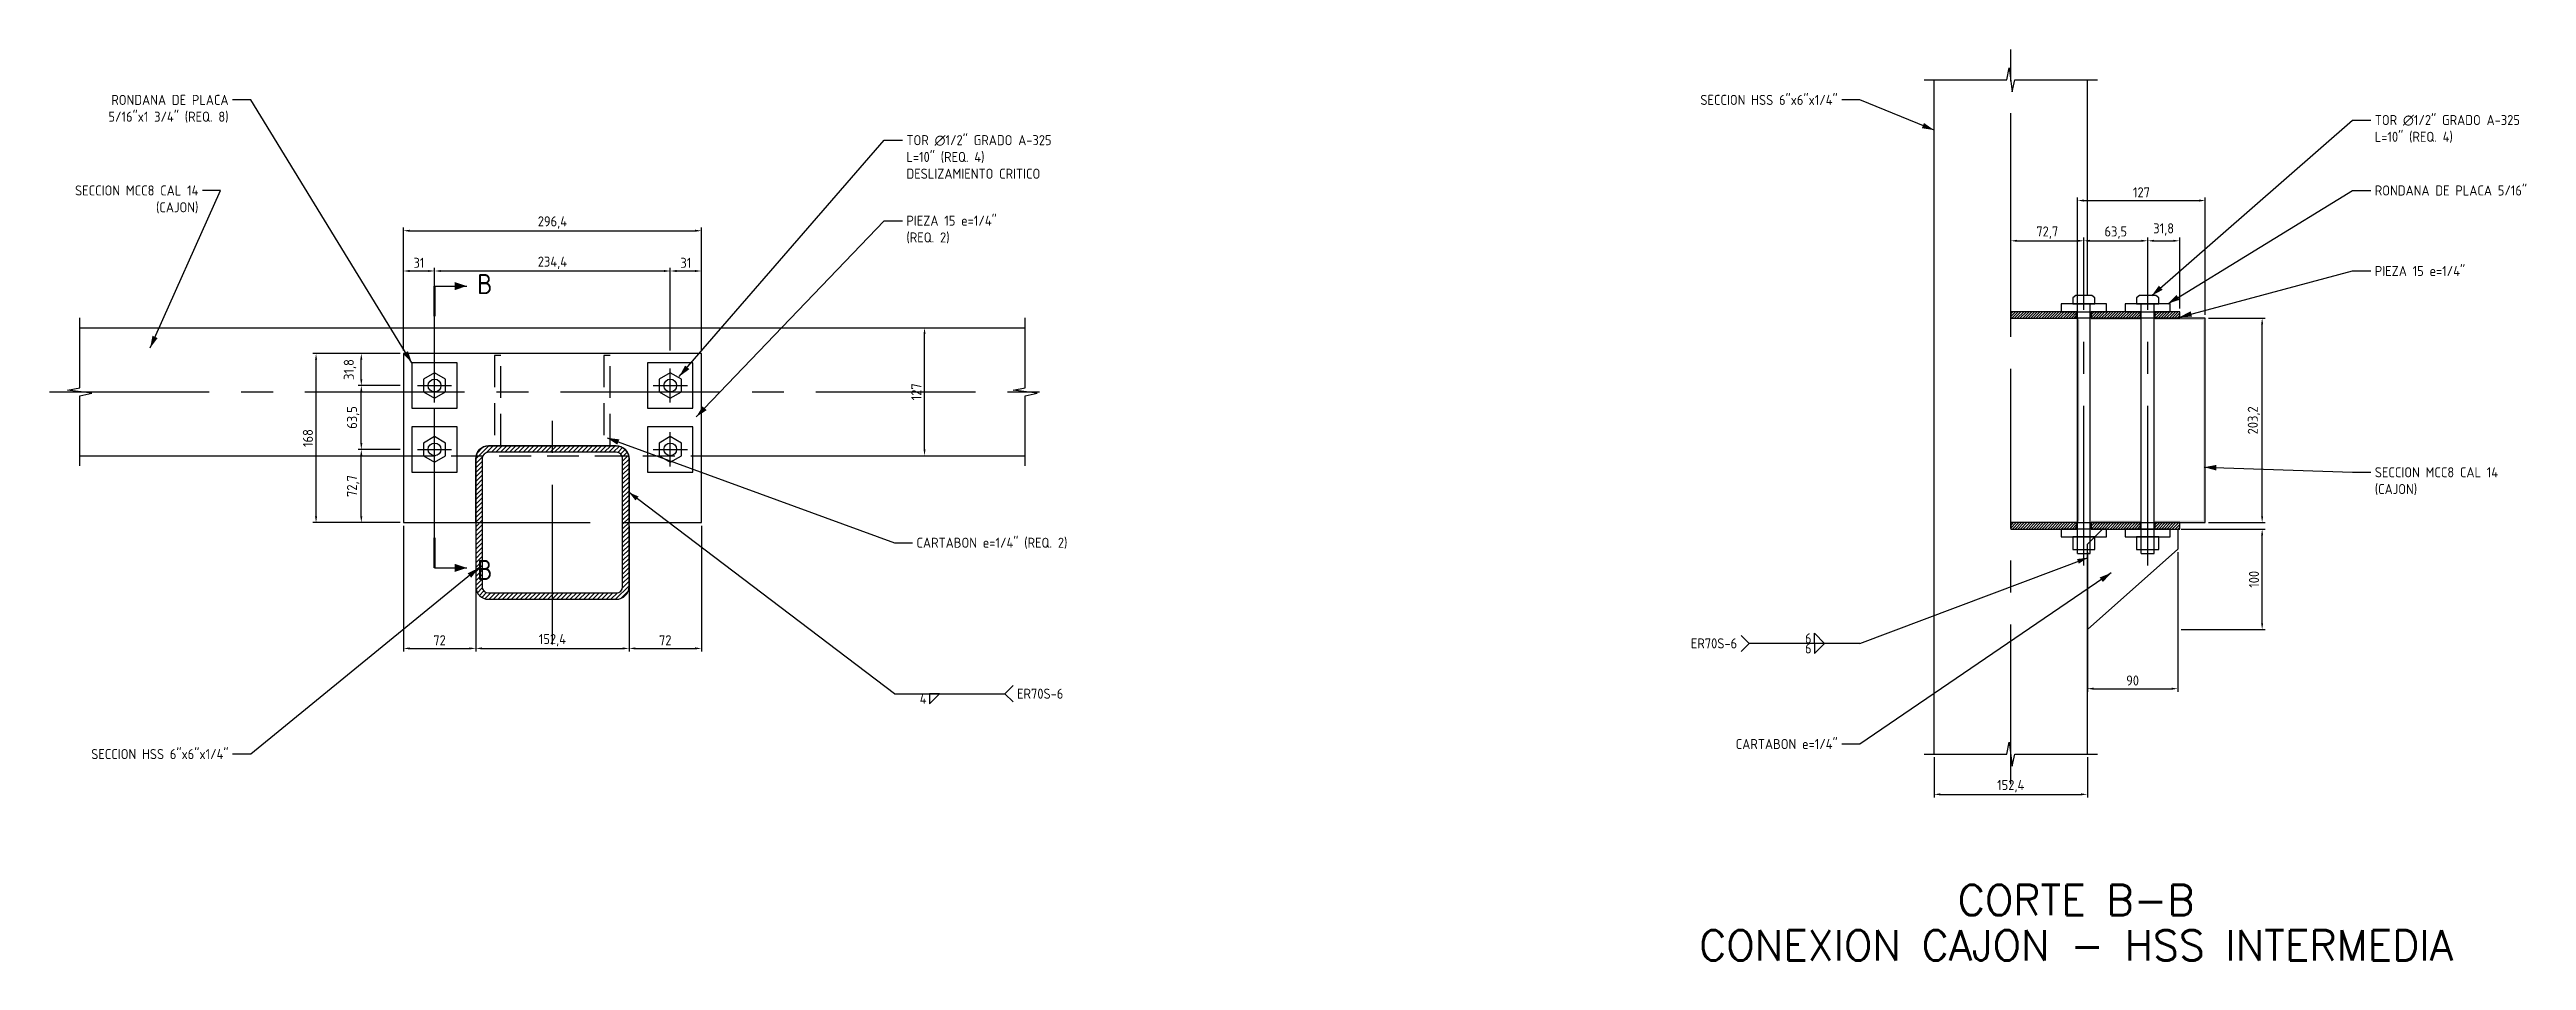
# Model space of a CAD drawing. Header units: millimetres. Extents: x -550 to 4085, y -3395 to 470.
# Drawn here: x -500 to 1963, y -1935 to -1030 of the extents above; entities that cross this region are included whole.
import ezdxf

# ---------------------------------------------------------------- set-up
doc = ezdxf.new("R2010")
doc.units = ezdxf.units.MM
doc.header["$LTSCALE"] = 5
doc.linetypes.add('CENTER', pattern=[50.8, 31.75, -6.35, 6.35, -6.35])
doc.linetypes.add('HIDDEN', pattern=[9.525, 6.35, -3.175])
doc.layers.add('TRAZO-01', color=8, linetype='Continuous')
doc.layers.add('TRAZOS-01', color=8, linetype='Continuous')
doc.styles.add('ISO Proportional', font='isocp.shx')
doc.styles.add('X200-000', font='simplex.shx')
doc.dimstyles.new('STD 05', dxfattribs={"dimscale": 5, "dimtxt": 2, "dimasz": 1.25, "dimexe": 0.625, "dimexo": 0.625, "dimtad": 1, "dimzin": 12, "dimtxsty": 'ISO Proportional', "dimcen": 2.5, "dimclrt": 2, "dimazin": 3, "dimtfac": 1, "dimtmove": 0, "dimatfit": 1})

msp = doc.modelspace()

# ---------------------------------------------------------------- texts
at = {"layer": 'TRAZO-01', "color": 7, "char_height": 30, "attachment_point": 2, "style": 'X200-000'}
for s, insert in [('CORTE B-B', (1515, -1860)), ('CONEXION CAJON - HSS INTERMEDIA', (1515, -1905))]:
    msp.add_mtext(s, dxfattribs=dict(at, insert=insert))
at = {"layer": 'TRAZOS-01', "color": 2, "char_height": 10, "style": 'ISO Proportional'}
for s, insert, attachment_point in [('RONDANA DE PLACA\\P5/16"x1 3/4" (REQ. 8)', (-322, -1075), 3), ('SECCION HSS 6"x6"x1/4"', (1278, -1075), 3), ('TOR ∅1/2" GRADO A-325\\PL=10" (REQ. 4)', (1812, -1095), 1), ('TOR ∅1/2" GRADO A-325\\PL=10" (REQ. 4)\\PDESLIZAMIENTO CRITICO', (352, -1115), 1), ('SECCION MCC8 CAL 14\\P(CAJON)', (-352, -1165), 3), ('RONDANA DE PLACA 5/16"', (1812, -1165), 1), ('PIEZA 15 e=1/4"\\P(REQ. 2)', (352, -1195), 1), ('PIEZA 15 e=1/4"', (1812, -1245), 1), ('SECCION MCC8 CAL 14\\P(CAJON)', (1812, -1445), 1), ('CARTABON e=1/4" (REQ. 2)', (362, -1515), 1), ('SECCION HSS 6"x6"x1/4"', (-322, -1725), 3), ('CARTABON e=1/4"', (1278, -1715), 3)]:
    msp.add_mtext(s, dxfattribs=dict(at, insert=insert, attachment_point=attachment_point))
at = {"layer": 'TRAZOS-01', "color": 7, "char_height": 20, "attachment_point": 5, "style": 'ISO Proportional'}
for insert in [(-67.2, -1263), (-67.2, -1547)]:
    msp.add_mtext('B', dxfattribs=dict(at, insert=insert))
at = {"layer": 'TRAZOS-01', "color": 5, "char_height": 10, "style": 'ISO Proportional'}
for s, insert, attachment_point in [('ER70S-6', (1178, -1615), 3), ('6', (1252, -1615), 6), ('6', (1252, -1625), 6), ('4', (372, -1675), 6), ('ER70S-6', (462, -1665), 1)]:
    msp.add_mtext(s, dxfattribs=dict(at, insert=insert, attachment_point=attachment_point))

# ---------------------------------------------------------------- dimensions: what is measured, and where the dimension line sits
at = {"layer": 'TRAZO-01'}
for base, p1, p2 in [((1516.5, -1180), (1516.5, -1296.8), (1643.5, -1296.8)), ((-148.2, -1210), (-148.2, -1332), (148.2, -1332)), ((1450, -1220), (1450, -1290.45), (1522.7, -1290.45)), ((1522.7, -1220), (1522.7, -1290.45), (1586.2, -1290.45)), ((1586.2, -1220), (1586.2, -1290.45), (1618, -1290.45)), ((-148.2, -1250), (-148.2, -1332), (-117.2, -1332)), ((-117.2, -1250), (-117.2, -1332), (117.2, -1332)), ((117.2, -1250), (117.2, -1332), (148.2, -1332)), ((-148.2, -1625), (-148.2, -1500), (-76.2, -1500)), ((-76.2, -1625), (-76.2, -1500), (76.2, -1500)), ((76.2, -1625), (76.2, -1500), (148.2, -1500)), ((1526.2, -1665), (1526.2, -1526.35), (1616.2, -1526.35)), ((1373.8, -1770), (1373.8, -1730), (1526.2, -1730))]:
    msp.add_linear_dim(base=base, p1=p1, p2=p2, dimstyle='STD 05', dxfattribs=at).render()
for base, p1, p2 in [((1700, -1500), (1643.5, -1500), (1643.5, -1296.8)), ((370, -1433.5), (330, -1433.5), (330, -1306.5)), ((-235, -1500), (-148.2, -1500), (-148.2, -1332)), ((-190, -1363.8), (-148.2, -1363.8), (-148.2, -1332)), ((-190, -1427.3), (-148.2, -1427.3), (-148.2, -1363.8)), ((-190, -1500), (-148.2, -1500), (-148.2, -1427.3)), ((1700, -1606.35), (1616.2, -1606.35), (1616.2, -1506.35))]:
    msp.add_linear_dim(base=base, p1=p1, p2=p2, angle=90, dimstyle='STD 05', dxfattribs=at).render()

# ---------------------------------------------------------------- hatches: boundary and pattern name
at = {"layer": 'TRAZOS-01'}
h = msp.add_hatch(dxfattribs=at)
h.set_pattern_fill('ANSI31', scale=0.6)
h.paths.add_polyline_path([(1450, -1296.8), (1515.55, -1296.8), (1515.55, -1290.45), (1450, -1290.45)])
h.paths.add_polyline_path([(1529.85, -1296.8), (1579.05, -1296.8), (1579.05, -1290.45), (1529.85, -1290.45)])
h.paths.add_polyline_path([(1593.35, -1296.8), (1618, -1296.8), (1618, -1290.45), (1593.35, -1290.45)])
for points in [[(1516.5, -1498.1), (1518.4, -1498.1), (1518.4, -1298.7), (1516.5, -1298.7)], [(1529.85, -1298.7), (1579.05, -1298.7), (1579.05, -1296.8), (1529.85, -1296.8)], [(1593.35, -1298.7), (1643.5, -1298.7), (1643.5, -1296.8), (1593.35, -1296.8)], [(1641.6, -1498.1), (1643.5, -1498.1), (1643.5, -1298.7), (1641.6, -1298.7)], [(1529.85, -1500), (1579.05, -1500), (1579.05, -1498.1), (1529.85, -1498.1)], [(1593.35, -1500), (1643.5, -1500), (1643.5, -1498.1), (1593.35, -1498.1)]]:
    msp.add_hatch(color=4, dxfattribs=at).paths.add_polyline_path(points)
h = msp.add_hatch(dxfattribs=at)
h.set_pattern_fill('ANSI31')
h.paths.add_polyline_path([(-63.5, -1576.2), (63.5, -1576.2, 0.41421356), (76.2, -1563.5), (76.2, -1436.5, 0.41421356), (63.5, -1423.8), (-63.5, -1423.8, 0.41421356), (-76.2, -1436.5), (-76.2, -1563.5, 0.41421356)])
h.paths.add_polyline_path([(-63.5, -1569.85), (63.5, -1569.85, 0.41421356), (69.85, -1563.5), (69.85, -1436.5, 0.41421356), (63.5, -1430.15), (-63.5, -1430.15, 0.41421356), (-69.85, -1436.5), (-69.85, -1563.5, 0.41421356)])
h = msp.add_hatch(dxfattribs=at)
h.set_pattern_fill('ANSI31', scale=0.6)
h.paths.add_polyline_path([(1450, -1506.35), (1515.55, -1506.35), (1515.55, -1500), (1450, -1500)])
h.paths.add_polyline_path([(1529.85, -1506.35), (1579.05, -1506.35), (1579.05, -1500), (1529.85, -1500)])
h.paths.add_polyline_path([(1593.35, -1506.35), (1618, -1506.35), (1618, -1500), (1593.35, -1500)])

# ---------------------------------------------------------------- linework, layer by layer
at = {"layer": 'TRAZOS-01', "color": 1, "linetype": 'CENTER'}
for p, q in [((1450, -1760), (1450, -1030)), ((-117.2, -1545), (-117.2, -1265)), ((1522.7, -1542.59), (1522.7, -1262.51)), ((1586.2, -1542.59), (1586.2, -1262.51)), ((-117.2, -1380.8), (-117.2, -1346.8)), ((117.2, -1380.8), (117.2, -1346.8)), ((-500, -1370), (500, -1370)), ((-134.2, -1363.8), (-100.2, -1363.8)), ((0, -1621.2), (0, -1378.8)), ((100.2, -1363.8), (134.2, -1363.8)), ((-134.2, -1427.3), (-100.2, -1427.3)), ((-117.2, -1444.3), (-117.2, -1410.3)), ((100.2, -1427.3), (134.2, -1427.3)), ((117.2, -1444.3), (117.2, -1410.3)), ((-121.2, -1500), (121.2, -1500))]:
    msp.add_line(p, q, dxfattribs=at)
at = {"layer": 'TRAZOS-01', "color": 2}
for p, q in [((-300, -1080), (-318, -1080)), ((-139.7, -1341.3), (-300, -1080)), ((1300, -1080), (1282, -1080)), ((1373.8, -1110), (1300, -1080)), ((1590.2, -1274.51), (1790, -1100)), ((1790, -1100), (1808, -1100)), ((126.2, -1354.8), (330, -1120)), ((330, -1120), (348, -1120)), ((-400, -1326.5), (-330, -1170)), ((-330, -1170), (-348, -1170)), ((1606.2, -1282.51), (1790, -1170)), ((1790, -1170), (1808, -1170)), ((143, -1395), (330, -1200)), ((330, -1200), (348, -1200)), ((1618, -1295.8), (1790, -1250)), ((1790, -1250), (1808, -1250)), ((54.325, -1415.8), (340, -1520)), ((1642.5, -1445), (1790, -1450)), ((1790, -1450), (1808, -1450)), ((340, -1520), (358, -1520)), ((-73.2, -1545), (-300, -1730)), ((1550, -1550), (1300, -1720)), ((1300, -1720), (1282, -1720)), ((-300, -1730), (-318, -1730))]:
    msp.add_line(p, q, dxfattribs=at)
at = {"layer": 'TRAZOS-01', "color": 7}
for p, q in [((1373.8, -1730), (1373.8, -1060)), ((1526.2, -1274.51), (1526.2, -1060)), ((-117.2, -1265), (-85.2, -1265)), ((-117.2, -1545), (-85.2, -1545)), ((1526.2, -1730), (1526.2, -1606.35))]:
    msp.add_line(p, q, dxfattribs=at)
at = {"layer": 'TRAZOS-01', "color": 3}
for p, q in [((1516.35, -1530.59), (1516.35, -1282.51)), ((1529.05, -1530.59), (1529.05, -1282.51)), ((1579.85, -1530.59), (1579.85, -1282.51)), ((1592.55, -1530.59), (1592.55, -1282.51)), ((1516.35, -1530.59), (1529.05, -1530.59)), ((1579.85, -1530.59), (1592.55, -1530.59))]:
    msp.add_line(p, q, dxfattribs=at)
at = {"layer": 'TRAZOS-01', "color": 4}
for p, q in [((-470, -1306.5), (470, -1306.5)), ((-470, -1433.5), (-148.2, -1433.5)), ((148.2, -1433.5), (470, -1433.5))]:
    msp.add_line(p, q, dxfattribs=at)
at = {"layer": 'TRAZOS-01', "color": 4, "linetype": 'HIDDEN'}
msp.add_line((-148.2, -1433.5), (148.2, -1433.5), dxfattribs=at)
at = {"layer": 'TRAZOS-01', "color": 5}
for p, q in [((340, -1670), (76.2, -1470)), ((1300, -1620), (1526.2, -1535)), ((1190, -1620), (1182, -1612)), ((1190, -1620), (1182, -1628)), ((1300, -1620), (1190, -1620)), ((340, -1670), (450, -1670)), ((450, -1670), (458, -1662)), ((450, -1670), (458, -1678))]:
    msp.add_line(p, q, dxfattribs=at)
at = {"layer": 'TRAZOS-01'}
for points in [[(1363.8, -1060), (1446, -1060), (1448.5, -1048), (1451.5, -1072), (1454, -1060), (1536.2, -1060)], [(-470, -1443.5), (-470, -1374), (-458, -1371.5), (-482, -1368.5), (-470, -1366), (-470, -1296.5)], [(470, -1443.5), (470, -1374), (482, -1371.5), (458, -1368.5), (470, -1366), (470, -1296.5)], [(1363.8, -1730), (1446, -1730), (1448.5, -1718), (1451.5, -1742), (1454, -1730), (1536.2, -1730)]]:
    msp.add_lwpolyline(points, dxfattribs=at)
at = {"layer": 'TRAZOS-01', "color": 7, "const_width": 2.5}
for points in [[(-117.2, -1265), (-117.2, -1295)], [(-117.2, -1545), (-117.2, -1515)]]:
    msp.add_lwpolyline(points, dxfattribs=at)
at = {"layer": 'TRAZOS-01', "color": 3}
for points in [[(1511.7, -1282.51), (1533.7, -1282.51), (1533.7, -1276.51), (1530.7, -1274.51), (1514.7, -1274.51), (1511.7, -1276.51)], [(1575.2, -1282.51), (1597.2, -1282.51), (1597.2, -1276.51), (1594.2, -1274.51), (1578.2, -1274.51), (1575.2, -1276.51)], [(1500.2, -1290.45), (1545.2, -1290.45), (1545.2, -1282.51), (1500.2, -1282.51)], [(1563.7, -1290.45), (1608.7, -1290.45), (1608.7, -1282.51), (1563.7, -1282.51)], [(-139.7, -1386.3), (-94.7, -1386.3), (-94.7, -1341.3), (-139.7, -1341.3)], [(-106.201, -1357.45), (-117.2, -1351.1), (-128.199, -1357.45), (-128.199, -1370.15), (-117.2, -1376.5), (-106.201, -1370.15)], [(94.7, -1386.3), (139.7, -1386.3), (139.7, -1341.3), (94.7, -1341.3)], [(128.199, -1357.45), (117.2, -1351.1), (106.201, -1357.45), (106.201, -1370.15), (117.2, -1376.5), (128.199, -1370.15)], [(-139.7, -1449.8), (-94.7, -1449.8), (-94.7, -1404.8), (-139.7, -1404.8)], [(-106.201, -1420.95), (-117.2, -1414.6), (-128.199, -1420.95), (-128.199, -1433.65), (-117.2, -1440), (-106.201, -1433.65)], [(94.7, -1449.8), (139.7, -1449.8), (139.7, -1404.8), (94.7, -1404.8)], [(128.199, -1420.95), (117.2, -1414.6), (106.201, -1420.95), (106.201, -1433.65), (117.2, -1440), (128.199, -1433.65)], [(1500.2, -1514.29), (1545.2, -1514.29), (1545.2, -1506.35), (1500.2, -1506.35)], [(1511.7, -1526.59), (1533.7, -1526.59), (1533.7, -1514.29), (1511.7, -1514.29)], [(1563.7, -1514.29), (1608.7, -1514.29), (1608.7, -1506.35), (1563.7, -1506.35)], [(1575.2, -1526.59), (1597.2, -1526.59), (1597.2, -1514.29), (1575.2, -1514.29)]]:
    msp.add_lwpolyline(points, close=True, dxfattribs=at)
at = {"layer": 'TRAZOS-01', "color": 41}
for points in [[(1450, -1296.8), (1515.55, -1296.8), (1515.55, -1290.45), (1450, -1290.45)], [(1529.85, -1296.8), (1579.05, -1296.8), (1579.05, -1290.45), (1529.85, -1290.45)], [(1593.35, -1296.8), (1618, -1296.8), (1618, -1290.45), (1593.35, -1290.45)], [(1450, -1506.35), (1515.55, -1506.35), (1515.55, -1500), (1450, -1500)], [(1529.85, -1506.35), (1579.05, -1506.35), (1579.05, -1500), (1529.85, -1500)], [(1593.35, -1506.35), (1618, -1506.35), (1618, -1500), (1593.35, -1500)], [(1541.2, -1506.35), (1616.2, -1506.35), (1616.2, -1526.35), (1526.2, -1606.35), (1526.2, -1521.35)]]:
    msp.add_lwpolyline(points, close=True, dxfattribs=at)
at = {"layer": 'TRAZOS-01', "color": 4}
msp.add_lwpolyline([(1516.5, -1500), (1643.5, -1500), (1643.5, -1296.8), (1516.5, -1296.8)], close=True, dxfattribs=at)
at = {"layer": 'TRAZOS-01', "color": 41}
msp.add_lwpolyline([(-148.2, -1500), (-76.2, -1500), (-76.2, -1436.5, -0.41421356), (-63.5, -1423.8), (63.5, -1423.8, -0.41421356), (76.2, -1436.5), (76.2, -1500), (148.2, -1500), (148.2, -1332), (-148.2, -1332)], format="xyb", close=True, dxfattribs=at)
at = {"layer": 'TRAZOS-01', "color": 41, "linetype": 'HIDDEN'}
for points in [[(-57.5, -1423.8), (-51.15, -1423.8), (-51.15, -1333.8), (-57.5, -1333.8)], [(51.15, -1423.8), (57.5, -1423.8), (57.5, -1333.8), (51.15, -1333.8)]]:
    msp.add_lwpolyline(points, close=True, dxfattribs=at)
at = {"layer": 'TRAZOS-01', "color": 7}
for points in [[(-63.5, -1576.2), (63.5, -1576.2, 0.41421356), (76.2, -1563.5), (76.2, -1436.5, 0.41421356), (63.5, -1423.8), (-63.5, -1423.8, 0.41421356), (-76.2, -1436.5), (-76.2, -1563.5, 0.41421356)], [(-63.5, -1569.85), (63.5, -1569.85, 0.41421356), (69.85, -1563.5), (69.85, -1436.5, 0.41421356), (63.5, -1430.15), (-63.5, -1430.15, 0.41421356), (-69.85, -1436.5), (-69.85, -1563.5, 0.41421356)]]:
    msp.add_lwpolyline(points, format="xyb", close=True, dxfattribs=at)
at = {"layer": 'TRAZOS-01', "color": 5}
for points in [[(1255, -1620), (1255, -1610), (1265, -1620)], [(1255, -1620), (1255, -1630), (1265, -1620)], [(375, -1670), (375, -1680), (385, -1670)]]:
    msp.add_lwpolyline(points, close=True, dxfattribs=at)
at = {"layer": 'TRAZOS-01', "color": 3}
for centre in [(-117.2, -1363.8), (117.2, -1363.8), (-117.2, -1427.3), (117.2, -1427.3)]:
    msp.add_circle(centre, 6.35, dxfattribs=at)
at = {"layer": 'TRAZOS-01', "color": 2}
for points in [[(1373.8, -1110), (1363.738, -1102.887), (1361.629, -1108.075)], [(1590.2, -1274.51), (1601.08, -1268.725), (1597.396, -1264.507)], [(1606.2, -1282.51), (1617.897, -1278.633), (1614.973, -1273.857)], [(1618, -1295.8), (1630.316, -1295.418), (1628.875, -1290.007)], [(-400, -1326.5), (-392.544, -1316.689), (-397.656, -1314.403)], [(-139.7, -1341.3), (-143.588, -1329.607), (-148.362, -1332.536)], [(126.2, -1354.8), (136.18, -1347.573), (131.951, -1343.902)], [(143, -1395), (153.327, -1388.277), (149.285, -1384.401)], [(54.325, -1415.8), (66.558, -1417.282), (64.639, -1422.542)], [(1642.5, -1445), (1654.398, -1448.205), (1654.588, -1442.608)], [(-73.2, -1545), (-84.269, -1550.415), (-80.729, -1554.755)], [(1550, -1550), (1538.502, -1554.432), (1541.651, -1559.063)]]:
    msp.add_solid(points, dxfattribs=at)
at = {"layer": 'TRAZOS-01', "color": 7}
for points in [[(-85.2, -1265), (-97.2, -1261), (-97.2, -1269)], [(-85.2, -1545), (-97.2, -1541), (-97.2, -1549)]]:
    msp.add_solid(points, dxfattribs=at)
at = {"layer": 'TRAZOS-01', "color": 5}
for points in [[(76.2, -1470), (82.658, -1478.034), (85.679, -1474.049)], [(1526.2, -1535), (1515.96, -1536.177), (1517.718, -1540.858)]]:
    msp.add_solid(points, dxfattribs=at)

msp.set_redraw_order([(e.dxf.handle, doc.entitydb.next_handle()) for e in msp.query("TEXT MTEXT ATTDEF DIMENSION ARC_DIMENSION")])  # texts and dimensions are drawn at this point

doc.saveas('drawing.dxf')
